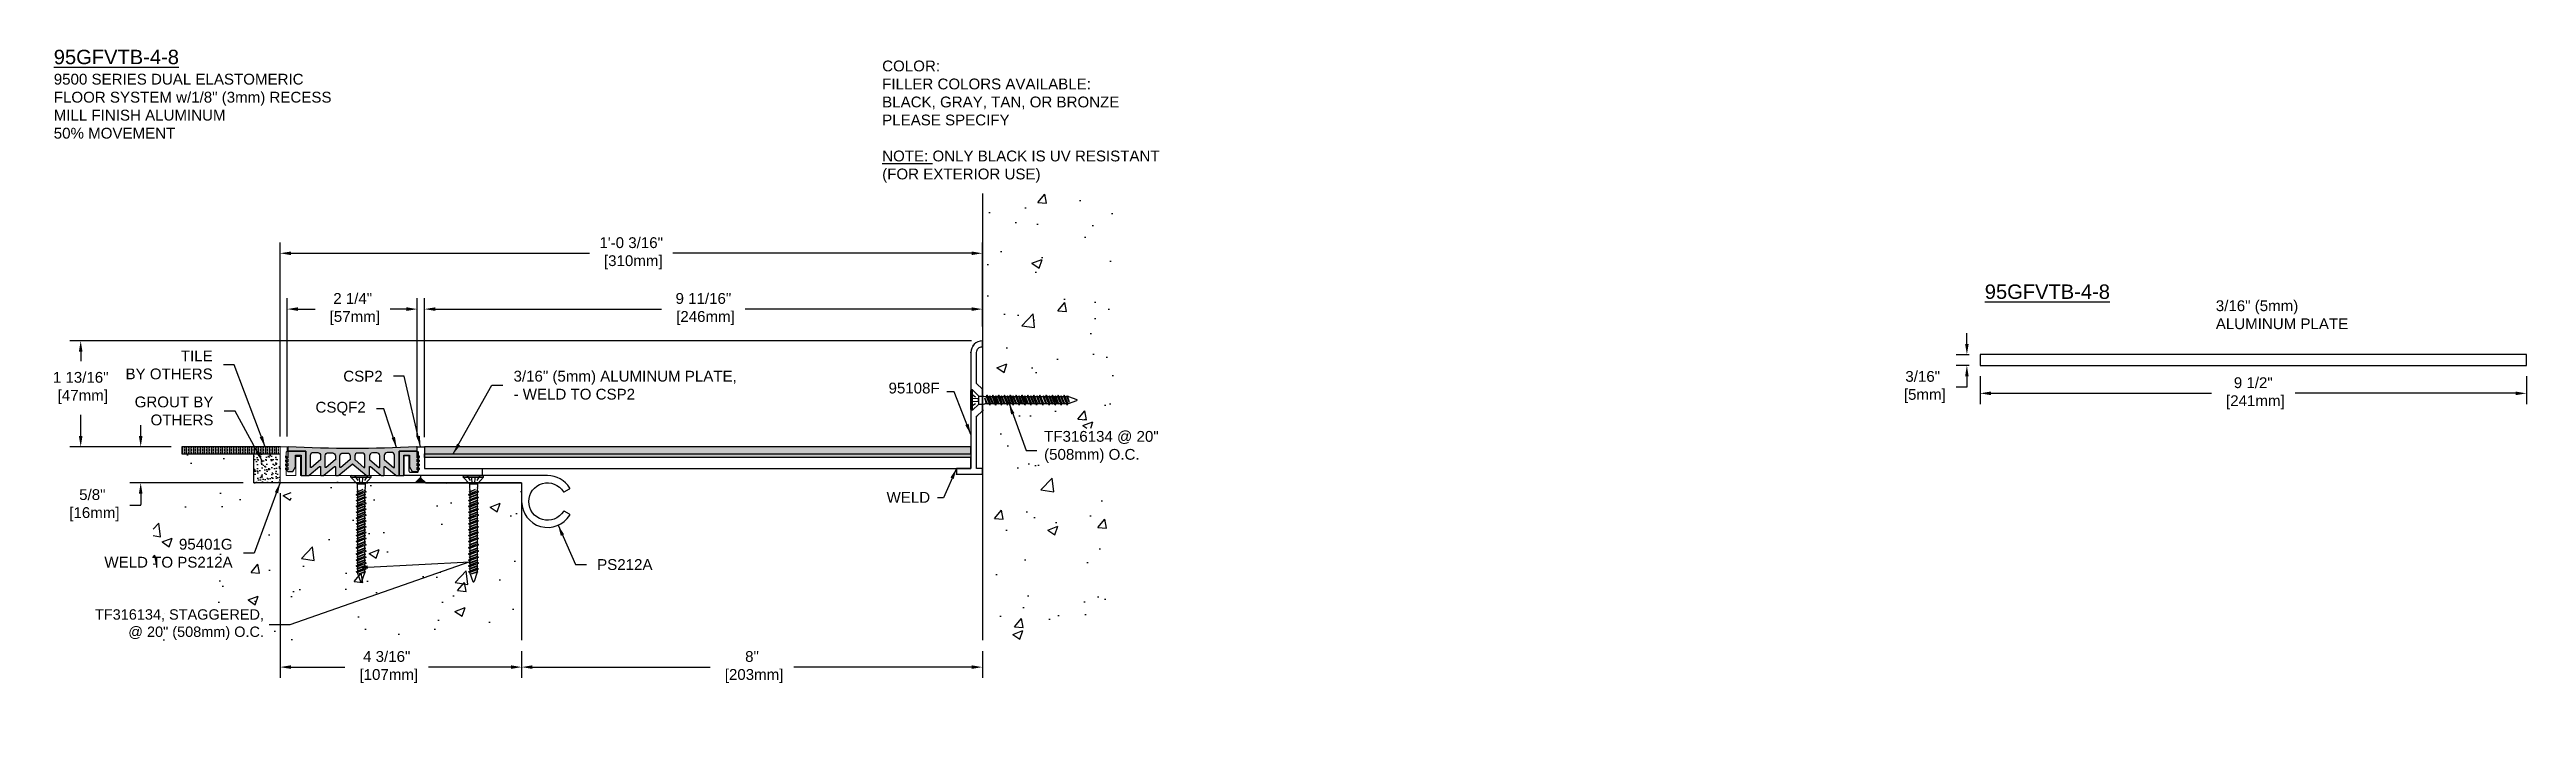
# Model space of a CAD drawing. Header units: inches. Extents: x -3.2 to 39.8, y -2.5 to 8.9.
import ezdxf
from ezdxf import colors
from ezdxf.entities.mleader import LeaderData, LeaderLine
from ezdxf.math import Vec2, Vec3

# ---------------------------------------------------------------- set-up
doc = ezdxf.new("R2010")
doc.units = ezdxf.units.IN
doc.header["$MEASUREMENT"] = 0
doc.linetypes.add('DASHED', pattern=[0.75, 0.5, -0.25])
for name, color, linetype in [('anchors', 4, 'Continuous'), ('conditions', 1, 'Continuous'), ('dimensions', 3, 'Continuous'), ('FILLER', 2, 'Continuous'), ('METALS', 7, 'Continuous'), ('Text', 2, 'Continuous')]:
    doc.layers.add(name, color=color, linetype=linetype)
doc.styles.add('ARIAL', font='arial.ttf')
doc.dimstyles.new('Arial', dxfattribs={"dimtxt": 0.1875, "dimasz": 0.1875, "dimexe": 0.1875, "dimexo": 0.1875, "dimgap": 0.1875, "dimtad": 0, "dimtih": 1, "dimtoh": 1, "dimdec": 4, "dimzin": 0, "dimdsep": 46, "dimlunit": 4, "dimtxsty": 'ARIAL', "dimcen": 0.09, "dimadec": 0, "dimazin": 0, "dimtfac": 1, "dimtdec": 4, "dimtofl": 0, "dimtmove": 0, "dimatfit": 3, "dimfxl": 0, "dimfrac": 2, "dimtolj": 1, "dimtzin": 0, "dimarcsym": 0})

msp = doc.modelspace()

# ---------------------------------------------------------------- texts
at = {"layer": 'Text', "char_height": 0.25, "attachment_point": 1, "style": 'ARIAL'}
for s, insert, width in [('{\\L95GFVTB-4-8\\P\\H0.75x;\\l9500 SERIES DUAL ELASTOMERIC\\PFLOOR SYSTEM w/1/8" (3mm) RECESS\\PMILL FINISH ALUMINUM\\P50% MOVEMENT}', (-3.13064, 8.92033), 7.03125), ('{\\H0.75x;COLOR:\\L                           \\l   \\~\\PFILLER COLORS AVAILABLE:\\PBLACK, GRAY, TAN, OR BRONZE\\PPLEASE SPECIFY\\~\\P\\P\\LNOTE:\\l ONLY BLACK IS UV RESISTANT\\P(FOR EXTERIOR USE) }', (11.25462, 8.73283), 7.03125), ('{\\L95GFVTB-4-8}', (30.40083, 4.84582), 1.875)]:
    msp.add_mtext(s, dxfattribs=dict(at, insert=insert, width=width))
at = {"layer": 'Text', "char_height": 0.1875, "style": 'ARIAL'}
for s, insert, attachment_point in [('3/16" (5mm)\\PALUMINUM PLATE', (34.41253, 4.31879), 4), ('TILE\\PBY OTHERS', (-0.37095, 3.44798), 6), ('CSP2', (2.58087, 3.25255), 6), ('3/16" (5mm) ALUMINUM PLATE,\\P- WELD TO CSP2', (4.85314, 3.09635), 4), ('\\A1;95108F', (12.25312, 3.0459), 6), ('GROUT BY\\POTHERS', (-0.35826, 2.64907), 6), ('CSQF2', (2.2871, 2.68916), 6), ('\\A1;TF316134 @ 20"\\P(508mm) O.C.', (14.06617, 2.02435), 4), ('\\A1;WELD', (12.08729, 1.15048), 6), ('\\A1;95401G\\PWELD TO PS212A', (-0.02498, 0.17893), 6), ('PS212A', (6.30523, -0.01775), 4)]:
    msp.add_mtext(s, dxfattribs=dict(at, insert=insert, attachment_point=attachment_point))

# ---------------------------------------------------------------- blocks, each defined once
blk = doc.blocks.new('*D0')
at = {"layer": 'DEFPOINTS', "color": 0}
for p in [(12.994, 4.418), (12.994, 3.928), (3.306, 2.008)]:
    blk.add_point(p, dxfattribs=at)
at = {"layer": 'dimensions', "color": 0, "lineweight": -2}
for p, q in [((3.306, 2.195), (3.306, 4.606)), ((3.494, 4.418), (7.425, 4.418)), ((12.806, 4.418), (8.875, 4.418)), ((12.994, 4.115), (12.994, 4.606))]:
    blk.add_line(p, q, dxfattribs=at)
at = {"layer": 'dimensions', "color": 0}
for points in [[(3.494, 4.449), (3.494, 4.387), (3.306, 4.418)], [(12.806, 4.449), (12.806, 4.387), (12.994, 4.418)]]:
    blk.add_solid(points, dxfattribs=at)
at = {"layer": 'dimensions', "color": 0, "insert": (8.15, 4.418), "char_height": 0.1875, "attachment_point": 5, "style": 'ARIAL'}
blk.add_mtext('\\A1;9 11/16"\\P [246mm]', dxfattribs=at)
blk = doc.blocks.new('*D1')
at = {"layer": 'DEFPOINTS', "color": 0}
for p in [(12.994, 5.387), (12.994, 3.928), (0.798, 2.018)]:
    blk.add_point(p, dxfattribs=at)
at = {"layer": 'dimensions', "color": 0, "lineweight": -2}
for p, q in [((0.798, 2.205), (0.798, 5.574)), ((0.986, 5.387), (6.171, 5.387)), ((12.806, 5.387), (7.621, 5.387)), ((12.994, 4.115), (12.994, 5.574))]:
    blk.add_line(p, q, dxfattribs=at)
at = {"layer": 'dimensions', "color": 0}
for points in [[(0.986, 5.418), (0.986, 5.356), (0.798, 5.387)], [(12.806, 5.418), (12.806, 5.356), (12.994, 5.387)]]:
    blk.add_solid(points, dxfattribs=at)
at = {"layer": 'dimensions', "color": 0, "insert": (6.896, 5.387), "char_height": 0.1875, "attachment_point": 5, "style": 'ARIAL'}
blk.add_mtext('\\A1;1\'-0 3/16"\\P [310mm]', dxfattribs=at)
blk = doc.blocks.new('*D2')
at = {"layer": 'DEFPOINTS', "color": 0}
for p in [(0.799, 1.413), (4.994, -1.331), (4.994, -1.797)]:
    blk.add_point(p, dxfattribs=at)
at = {"layer": 'dimensions', "color": 0, "lineweight": -2}
for p, q in [((0.799, 1.225), (0.799, -1.985)), ((4.994, -1.518), (4.994, -1.985)), ((0.987, -1.797), (1.926, -1.797)), ((4.807, -1.797), (3.375, -1.797))]:
    blk.add_line(p, q, dxfattribs=at)
at = {"layer": 'dimensions', "color": 0}
for points in [[(0.987, -1.766), (0.987, -1.828), (0.799, -1.797)], [(4.807, -1.766), (4.807, -1.828), (4.994, -1.797)]]:
    blk.add_solid(points, dxfattribs=at)
at = {"layer": 'dimensions', "color": 0, "insert": (2.651, -1.797), "char_height": 0.1875, "attachment_point": 5, "style": 'ARIAL'}
blk.add_mtext('\\A1;4 3/16"\\P [107mm]', dxfattribs=at)
blk = doc.blocks.new('*D3')
at = {"layer": 'DEFPOINTS', "color": 0}
for p in [(4.994, -1.331), (12.994, -1.331), (12.994, -1.797)]:
    blk.add_point(p, dxfattribs=at)
at = {"layer": 'dimensions', "color": 0, "lineweight": -2}
for p, q in [((4.994, -1.518), (4.994, -1.985)), ((12.994, -1.518), (12.994, -1.985)), ((5.181, -1.797), (8.269, -1.797)), ((12.806, -1.797), (9.719, -1.797))]:
    blk.add_line(p, q, dxfattribs=at)
at = {"layer": 'dimensions', "color": 0}
for points in [[(5.181, -1.766), (5.181, -1.828), (4.994, -1.797)], [(12.806, -1.766), (12.806, -1.828), (12.994, -1.797)]]:
    blk.add_solid(points, dxfattribs=at)
at = {"layer": 'dimensions', "color": 0, "insert": (8.994, -1.797), "char_height": 0.1875, "attachment_point": 5, "style": 'ARIAL'}
blk.add_mtext('\\A1;8"\\P [203mm]', dxfattribs=at)
blk = doc.blocks.new('*D4')
at = {"layer": 'DEFPOINTS', "color": 0}
for p in [(3.181, 4.418), (0.923, 2.018), (3.181, 2.018)]:
    blk.add_point(p, dxfattribs=at)
at = {"layer": 'dimensions', "color": 0, "lineweight": -2}
for p, q in [((0.923, 2.205), (0.923, 4.606)), ((1.111, 4.418), (1.408, 4.418)), ((2.994, 4.418), (2.712, 4.418)), ((3.181, 2.205), (3.181, 4.606))]:
    blk.add_line(p, q, dxfattribs=at)
at = {"layer": 'dimensions', "color": 0}
for points in [[(1.111, 4.45), (1.111, 4.387), (0.923, 4.418)], [(2.994, 4.45), (2.994, 4.387), (3.181, 4.418)]]:
    blk.add_solid(points, dxfattribs=at)
at = {"layer": 'dimensions', "color": 0, "insert": (2.06, 4.418), "char_height": 0.1875, "attachment_point": 5, "style": 'ARIAL'}
blk.add_mtext('\\A1;2 1/4"\\P [57mm]', dxfattribs=at)
blk = doc.blocks.new('csp2')
blk.add_lwpolyline([(0, 0.33, -0.414214), (0.02, 0.35), (0.066, 0.35, -0.414214), (0.086, 0.33), (0.086, 0.08, 0.414214), (0.106, 0.06), (0.23, 0.06, 0.414214), (0.25, 0.08), (0.25, 0.405, 0.414214), (0.24, 0.415, -0.414214), (0.23, 0.425), (0.23, 0.49, -0.414214), (0.24, 0.5), (0.335, 0.5, -0.414214), (0.355, 0.48), (0.355, 0.135, 0.414214), (0.365, 0.125), (1.355, 0.125), (1.355, 0), (0.335, 0), (0.02, 0, -0.414214), (0, 0.02)], format="xyb", close=True)
blk = doc.blocks.new('*D8')
at = {"layer": 'DEFPOINTS', "color": 0}
for p in [(30.32, 3.44), (39.807, 3.44), (39.807, 2.956)]:
    blk.add_point(p, dxfattribs=at)
at = {"layer": 'dimensions', "color": 0, "lineweight": -2}
for p, q in [((30.32, 3.252), (30.32, 2.768)), ((39.807, 3.252), (39.807, 2.768)), ((30.507, 2.956), (34.338, 2.956)), ((39.619, 2.956), (35.788, 2.956))]:
    blk.add_line(p, q, dxfattribs=at)
at = {"layer": 'dimensions', "color": 0}
for points in [[(30.507, 2.987), (30.507, 2.924), (30.32, 2.956)], [(39.619, 2.987), (39.619, 2.924), (39.807, 2.956)]]:
    blk.add_solid(points, dxfattribs=at)
at = {"layer": 'dimensions', "color": 0, "insert": (35.063, 2.956), "char_height": 0.1875, "attachment_point": 5, "style": 'ARIAL'}
blk.add_mtext('\\A1;9 1/2"\\P [241mm]', dxfattribs=at)
blk = doc.blocks.new('*D9')
at = {"layer": 'DEFPOINTS', "color": 0}
for p in [(30.32, 3.627), (30.09, 3.44), (30.32, 3.44)]:
    blk.add_point(p, dxfattribs=at)
at = {"layer": 'dimensions', "color": 0, "lineweight": -2}
for p, q in [((30.09, 3.815), (30.09, 4.002)), ((30.132, 3.627), (29.902, 3.627)), ((30.132, 3.44), (29.902, 3.44)), ((30.09, 3.065), (29.902, 3.065)), ((30.09, 3.252), (30.09, 3.065))]:
    blk.add_line(p, q, dxfattribs=at)
at = {"layer": 'dimensions', "color": 0}
for points in [[(30.059, 3.815), (30.121, 3.815), (30.09, 3.627)], [(30.059, 3.252), (30.121, 3.252), (30.09, 3.44)]]:
    blk.add_solid(points, dxfattribs=at)
at = {"layer": 'dimensions', "color": 0, "insert": (29.323, 3.065), "char_height": 0.1875, "attachment_point": 5, "style": 'ARIAL'}
blk.add_mtext('\\A1;3/16"\\P [5mm]', dxfattribs=at)
blk = doc.blocks.new('*D10')
at = {"layer": 'DEFPOINTS', "color": 0}
for p in [(-1.621, 2.028), (-0.905, 2.028), (0.347, 1.403)]:
    blk.add_point(p, dxfattribs=at)
at = {"layer": 'dimensions', "color": 0, "lineweight": -2}
for p, q in [((-1.621, 2.215), (-1.621, 2.403)), ((-1.093, 2.028), (-1.809, 2.028)), ((0.159, 1.403), (-1.809, 1.403)), ((-1.809, 1.013), (-1.621, 1.013)), ((-1.621, 1.215), (-1.621, 1.028)), ((-1.621, 1.013), (-1.621, 1.028))]:
    blk.add_line(p, q, dxfattribs=at)
at = {"layer": 'dimensions', "color": 0}
for points in [[(-1.652, 2.215), (-1.59, 2.215), (-1.621, 2.028)], [(-1.652, 1.215), (-1.59, 1.215), (-1.621, 1.403)]]:
    blk.add_solid(points, dxfattribs=at)
at = {"layer": 'dimensions', "color": 0, "insert": (-2.461, 1.013), "char_height": 0.1875, "attachment_point": 5, "style": 'ARIAL'}
blk.add_mtext('\\A1;5/8"\\P [16mm]', dxfattribs=at)
blk = doc.blocks.new('PS212A')
at = {"linetype": 'Continuous', "flags": 128}
blk.add_lwpolyline([(0.451, 0.125), (-1.747, 0.125, 0.414214), (-1.757, 0.115), (-1.757, 0.095, 0.198912), (-1.754, 0.087), (-1.67, 0.003, 0.198912), (-1.663, 0), (-0.009, 0, -0.414214), (0.001, -0.01), (0.001, -0.325, 0.758338), (0.836, -0.559, 0.420887), (0.832, -0.545), (0.741, -0.492, 0.405496), (0.727, -0.496, -3.520953), (0.727, -0.154, 0.405496), (0.741, -0.157), (0.832, -0.105, 0.420887), (0.836, -0.091, 0.261868)], format="xyb", close=True, dxfattribs=at)
blk = doc.blocks.new('95401G')
at = {"color": 7, "linetype": 'Continuous', "lineweight": 15}
blk.add_lwpolyline([(2.438, 0.115, 0.414214), (2.428, 0.125), (0.365, 0.125, -0.414214), (0.355, 0.135), (0.355, 0.445, 0.414214), (0.345, 0.455), (0.285, 0.455, 0.414214), (0.275, 0.445), (0.275, 0.135, -0.414214), (0.265, 0.125), (0.115, 0.125, -0.414214), (0.105, 0.135), (0.105, 0.53, -0.414214), (0.115, 0.54, 0.414214), (0.125, 0.55), (0.125, 0.615, 0.414214), (0.115, 0.625), (0.01, 0.625, 0.414214), (0, 0.615), (0, 0.01, 0.414214), (0.01, 0), (0.981, 0, 0.198912), (0.988, 0.003), (0.993, 0.008, -0.414214), (1.007, 0.008), (1.012, 0.003, 0.198912), (1.019, 0), (2.344, 0, 0.198912), (2.351, 0.003), (2.435, 0.087, 0.198912), (2.438, 0.094)], format="xyb", close=True, dxfattribs=at)
blk = doc.blocks.new('A$C63CB1885')
for p, q in [((-0.176, 0), (-0.175, 0.018)), ((-0.176, 0), (0.176, 0)), ((-0.176, 0), (-0.07, -0.113)), ((-0.163, 0.029), (0.163, 0.029)), ((0.07, -0.113), (0.176, 0)), ((0.176, 0), (0.175, 0.018)), ((-0.086, -0.302), (0.086, -0.251)), ((-0.086, -0.302), (-0.062, -0.289)), ((-0.086, -0.302), (-0.062, -0.315)), ((-0.086, -0.403), (0.086, -0.353)), ((-0.086, -0.403), (-0.062, -0.391)), ((-0.086, -0.403), (-0.062, -0.416)), ((-0.074, -0.251), (0.032, -0.215)), ((-0.074, -0.251), (-0.062, -0.245)), ((-0.074, -0.251), (-0.062, -0.257)), ((-0.074, -0.353), (0.074, -0.302)), ((-0.074, -0.353), (-0.062, -0.346)), ((-0.074, -0.353), (-0.062, -0.359)), ((-0.074, -0.454), (0.074, -0.403)), ((-0.07, -0.113), (0.07, -0.113)), ((-0.07, -0.113), (-0.07, -0.18)), ((-0.069, -0.189), (-0.063, -0.215)), ((-0.062, -0.245), (0.032, -0.215)), ((0.032, -0.215), (-0.062, -0.257)), ((-0.062, -0.225), (-0.062, -0.245)), ((0.062, -0.238), (-0.062, -0.289)), ((-0.062, -0.257), (-0.062, -0.289)), ((0.062, -0.264), (-0.062, -0.315)), ((-0.062, -0.346), (0.062, -0.296)), ((0.062, -0.308), (-0.062, -0.359)), ((-0.062, -0.315), (-0.062, -0.346)), ((0.062, -0.34), (-0.062, -0.391)), ((-0.062, -0.359), (-0.062, -0.391)), ((0.062, -0.366), (-0.062, -0.416)), ((-0.062, -0.448), (0.062, -0.397)), ((0.062, -0.41), (-0.062, -0.46)), ((-0.062, -0.416), (-0.062, -0.448)), ((0.062, -0.225), (0.062, -0.238)), ((0.086, -0.251), (0.062, -0.238)), ((0.086, -0.251), (0.062, -0.264)), ((0.062, -0.264), (0.062, -0.296)), ((0.074, -0.302), (0.062, -0.296)), ((0.074, -0.302), (0.062, -0.308)), ((0.062, -0.308), (0.062, -0.34)), ((0.086, -0.353), (0.062, -0.34)), ((0.086, -0.353), (0.062, -0.366)), ((0.062, -0.366), (0.062, -0.397)), ((0.074, -0.403), (0.062, -0.397)), ((0.074, -0.403), (0.062, -0.41)), ((0.062, -0.41), (0.062, -0.441)), ((0.069, -0.189), (0.063, -0.215)), ((0.07, -0.113), (0.07, -0.18)), ((-0.086, -0.505), (0.086, -0.454)), ((-0.086, -0.505), (-0.062, -0.492)), ((-0.086, -0.505), (-0.062, -0.518)), ((-0.086, -0.607), (0.086, -0.556)), ((-0.086, -0.607), (-0.062, -0.594)), ((-0.086, -0.607), (-0.062, -0.619)), ((-0.086, -0.708), (0.086, -0.657)), ((-0.086, -0.708), (-0.062, -0.695)), ((-0.086, -0.708), (-0.062, -0.721)), ((-0.086, -0.81), (0.086, -0.759)), ((-0.086, -0.81), (-0.062, -0.797)), ((-0.086, -0.81), (-0.062, -0.823)), ((-0.074, -0.454), (-0.062, -0.448)), ((-0.074, -0.454), (-0.062, -0.46)), ((-0.074, -0.556), (0.074, -0.505)), ((-0.074, -0.556), (-0.062, -0.55)), ((-0.074, -0.556), (-0.062, -0.562)), ((-0.074, -0.657), (0.074, -0.607)), ((-0.074, -0.657), (-0.062, -0.651)), ((-0.074, -0.657), (-0.062, -0.664)), ((-0.074, -0.759), (0.074, -0.708)), ((-0.074, -0.759), (-0.062, -0.753)), ((-0.074, -0.759), (-0.062, -0.765)), ((-0.074, -0.86), (0.074, -0.81)), ((-0.074, -0.86), (-0.062, -0.854)), ((0.062, -0.441), (-0.062, -0.492)), ((-0.062, -0.46), (-0.062, -0.492)), ((0.062, -0.467), (-0.062, -0.518)), ((-0.062, -0.55), (0.062, -0.499)), ((0.062, -0.511), (-0.062, -0.562)), ((-0.062, -0.518), (-0.062, -0.55)), ((0.062, -0.543), (-0.062, -0.594)), ((-0.062, -0.562), (-0.062, -0.594)), ((0.062, -0.569), (-0.062, -0.619)), ((-0.062, -0.651), (0.062, -0.6)), ((0.062, -0.613), (-0.062, -0.664)), ((-0.062, -0.619), (-0.062, -0.651)), ((0.062, -0.644), (-0.062, -0.695)), ((-0.062, -0.664), (-0.062, -0.695)), ((0.062, -0.67), (-0.062, -0.721)), ((-0.062, -0.753), (0.062, -0.702)), ((0.062, -0.714), (-0.062, -0.765)), ((-0.062, -0.721), (-0.062, -0.753)), ((0.062, -0.746), (-0.062, -0.797)), ((-0.062, -0.765), (-0.062, -0.797)), ((0.062, -0.772), (-0.062, -0.823)), ((-0.062, -0.854), (0.062, -0.804)), ((0.062, -0.816), (-0.062, -0.867)), ((-0.062, -0.823), (-0.062, -0.854)), ((0.062, -0.848), (-0.062, -0.898)), ((0.086, -0.454), (0.062, -0.441)), ((0.086, -0.454), (0.062, -0.467)), ((0.062, -0.467), (0.062, -0.499)), ((0.074, -0.505), (0.062, -0.499)), ((0.074, -0.505), (0.062, -0.511)), ((0.062, -0.511), (0.062, -0.543)), ((0.086, -0.556), (0.062, -0.543)), ((0.086, -0.556), (0.062, -0.569)), ((0.062, -0.569), (0.062, -0.6)), ((0.074, -0.607), (0.062, -0.6)), ((0.074, -0.607), (0.062, -0.613)), ((0.062, -0.613), (0.062, -0.644)), ((0.086, -0.657), (0.062, -0.644)), ((0.086, -0.657), (0.062, -0.67)), ((0.062, -0.67), (0.062, -0.702)), ((0.074, -0.708), (0.062, -0.702)), ((0.074, -0.708), (0.062, -0.714)), ((0.062, -0.714), (0.062, -0.746)), ((0.086, -0.759), (0.062, -0.746)), ((0.086, -0.759), (0.062, -0.772)), ((0.062, -0.772), (0.062, -0.804)), ((0.074, -0.81), (0.062, -0.804)), ((0.074, -0.81), (0.062, -0.816)), ((0.062, -0.816), (0.062, -0.848)), ((0.086, -0.86), (0.062, -0.848)), ((-0.086, -0.911), (0.086, -0.86)), ((-0.086, -0.911), (-0.062, -0.898)), ((-0.086, -0.911), (-0.062, -0.924)), ((-0.086, -1.013), (0.086, -0.962)), ((-0.086, -1.013), (-0.062, -1)), ((-0.086, -1.013), (-0.062, -1.026)), ((-0.086, -1.114), (0.086, -1.064)), ((-0.086, -1.114), (-0.062, -1.101)), ((-0.086, -1.114), (-0.062, -1.127)), ((-0.086, -1.222), (0.086, -1.171)), ((-0.086, -1.222), (-0.062, -1.209)), ((-0.086, -1.222), (-0.062, -1.235)), ((-0.086, -1.332), (0.086, -1.282)), ((-0.074, -0.86), (-0.062, -0.867)), ((-0.074, -0.962), (0.074, -0.911)), ((-0.074, -0.962), (-0.062, -0.956)), ((-0.074, -0.962), (-0.062, -0.968)), ((-0.074, -1.064), (0.074, -1.013)), ((-0.074, -1.064), (-0.062, -1.057)), ((-0.074, -1.064), (-0.062, -1.07)), ((-0.074, -1.171), (0.074, -1.121)), ((-0.074, -1.171), (-0.062, -1.165)), ((-0.074, -1.171), (-0.062, -1.178)), ((-0.074, -1.282), (0.074, -1.231)), ((-0.074, -1.282), (-0.062, -1.275)), ((-0.074, -1.282), (-0.062, -1.288)), ((-0.062, -0.867), (-0.062, -0.898)), ((0.062, -0.873), (-0.062, -0.924)), ((-0.062, -0.956), (0.062, -0.905)), ((0.062, -0.917), (-0.062, -0.968)), ((-0.062, -0.924), (-0.062, -0.956)), ((0.062, -0.949), (-0.062, -1)), ((-0.062, -0.968), (-0.062, -1)), ((0.062, -0.975), (-0.062, -1.026)), ((-0.062, -1.057), (0.062, -1.007)), ((0.062, -1.019), (-0.062, -1.07)), ((-0.062, -1.026), (-0.062, -1.057)), ((0.062, -1.051), (-0.062, -1.101)), ((-0.062, -1.07), (-0.062, -1.101)), ((0.062, -1.077), (-0.062, -1.127)), ((-0.062, -1.165), (0.062, -1.115)), ((0.062, -1.127), (-0.062, -1.178)), ((-0.062, -1.127), (-0.062, -1.165)), ((0.062, -1.159), (-0.062, -1.209)), ((-0.062, -1.178), (-0.062, -1.209)), ((0.062, -1.184), (-0.062, -1.235)), ((-0.062, -1.275), (0.062, -1.225)), ((-0.062, -1.235), (-0.062, -1.275)), ((0.062, -1.237), (-0.062, -1.288)), ((0.062, -1.269), (-0.062, -1.319)), ((-0.062, -1.288), (-0.062, -1.319)), ((0.086, -0.86), (0.062, -0.873)), ((0.062, -0.873), (0.062, -0.905)), ((0.074, -0.911), (0.062, -0.905)), ((0.074, -0.911), (0.062, -0.917)), ((0.062, -0.917), (0.062, -0.949)), ((0.086, -0.962), (0.062, -0.949)), ((0.086, -0.962), (0.062, -0.975)), ((0.062, -0.975), (0.062, -1.007)), ((0.074, -1.013), (0.062, -1.007)), ((0.074, -1.013), (0.062, -1.019)), ((0.062, -1.019), (0.062, -1.051)), ((0.086, -1.064), (0.062, -1.051)), ((0.086, -1.064), (0.062, -1.077)), ((0.062, -1.077), (0.062, -1.115)), ((0.074, -1.121), (0.062, -1.115)), ((0.074, -1.121), (0.062, -1.127)), ((0.062, -1.127), (0.062, -1.159)), ((0.086, -1.171), (0.062, -1.159)), ((0.086, -1.171), (0.062, -1.184)), ((0.062, -1.184), (0.062, -1.225)), ((0.074, -1.231), (0.062, -1.225)), ((0.074, -1.231), (0.062, -1.237)), ((0.062, -1.237), (0.062, -1.269)), ((0.086, -1.282), (0.062, -1.269)), ((0.086, -1.282), (0.062, -1.295)), ((-0.086, -1.332), (-0.062, -1.319)), ((-0.086, -1.332), (-0.062, -1.345)), ((-0.086, -1.438), (0.086, -1.387)), ((-0.086, -1.438), (-0.062, -1.425)), ((-0.086, -1.438), (-0.062, -1.451)), ((-0.086, -1.54), (0.086, -1.489)), ((-0.086, -1.54), (-0.062, -1.527)), ((-0.086, -1.54), (-0.062, -1.553)), ((-0.086, -1.643), (0.086, -1.592)), ((-0.086, -1.643), (-0.062, -1.63)), ((-0.086, -1.643), (-0.062, -1.655)), ((-0.074, -1.387), (0.074, -1.336)), ((-0.074, -1.387), (-0.062, -1.381)), ((-0.074, -1.387), (-0.062, -1.393)), ((-0.074, -1.489), (0.074, -1.439)), ((-0.074, -1.489), (-0.062, -1.483)), ((-0.074, -1.489), (-0.062, -1.496)), ((-0.074, -1.592), (0.074, -1.541)), ((-0.074, -1.592), (-0.062, -1.586)), ((-0.074, -1.592), (-0.062, -1.598)), ((0.062, -1.295), (-0.062, -1.345)), ((-0.062, -1.381), (0.062, -1.33)), ((0.062, -1.343), (-0.062, -1.393)), ((-0.062, -1.345), (-0.062, -1.381)), ((0.062, -1.374), (-0.062, -1.425)), ((-0.062, -1.393), (-0.062, -1.425)), ((0.062, -1.4), (-0.062, -1.451)), ((-0.062, -1.483), (0.062, -1.433)), ((0.062, -1.445), (-0.062, -1.496)), ((-0.062, -1.451), (-0.062, -1.483)), ((0.062, -1.477), (-0.062, -1.527)), ((-0.062, -1.496), (-0.062, -1.527)), ((0.062, -1.502), (-0.062, -1.553)), ((-0.062, -1.586), (0.062, -1.535)), ((0.062, -1.547), (-0.062, -1.598)), ((-0.062, -1.553), (-0.062, -1.586)), ((0.062, -1.579), (-0.062, -1.63)), ((-0.062, -1.598), (-0.062, -1.63)), ((0.062, -1.605), (-0.062, -1.655)), ((-0.06, -1.668), (-0.01, -1.81)), ((-0.034, -1.679), (0.062, -1.636)), ((-0.034, -1.679), (0.074, -1.643)), ((0.062, -1.649), (-0.034, -1.679)), ((0.06, -1.668), (0.01, -1.81)), ((0.062, -1.295), (0.062, -1.33)), ((0.074, -1.336), (0.062, -1.33)), ((0.074, -1.336), (0.062, -1.343)), ((0.062, -1.343), (0.062, -1.374)), ((0.086, -1.387), (0.062, -1.374)), ((0.086, -1.387), (0.062, -1.4)), ((0.062, -1.4), (0.062, -1.433)), ((0.074, -1.439), (0.062, -1.433)), ((0.074, -1.439), (0.062, -1.445)), ((0.062, -1.445), (0.062, -1.477)), ((0.086, -1.489), (0.062, -1.477)), ((0.086, -1.489), (0.062, -1.502)), ((0.062, -1.502), (0.062, -1.535)), ((0.074, -1.541), (0.062, -1.535)), ((0.074, -1.541), (0.062, -1.547)), ((0.062, -1.547), (0.062, -1.579)), ((0.086, -1.592), (0.062, -1.579)), ((0.086, -1.592), (0.062, -1.605)), ((0.062, -1.605), (0.062, -1.652)), ((0.074, -1.643), (0.062, -1.636)), ((0.074, -1.643), (0.062, -1.649))]:
    blk.add_line(p, q)
at = {"linetype": 'DASHED', "ltscale": 0.025}
for p, q in [((-0.113, 0.029), (-0.024, -0.106)), ((-0.024, -0.106), (-0.031, 0.028)), ((0.024, -0.106), (0.031, 0.029)), ((0.112, 0.029), (0.024, -0.106)), ((-0.024, -0.106), (0.024, -0.106))]:
    blk.add_line(p, q, dxfattribs=at)
for centre, radius, start, end in [((-0.163, 0.017), 0.0112, 90, 175), ((0.163, 0.017), 0.0112, 5, 90), ((-0.023, -0.18), 0.0465, 180, 191.9357), ((-0.109, -0.225), 0.0465, 0, 11.9357), ((0.109, -0.225), 0.0465, 168.0643, 180), ((0.023, -0.18), 0.0465, 348.0643, 0), ((-0.016, -1.652), 0.0465, 183.9476, 199.3058), ((0.016, -1.652), 0.0465, 340.6942, 0), ((0, -1.806), 0.0106, 204.1001, 335.8999)]:
    blk.add_arc(centre, radius, start, end)
blk = doc.blocks.new('TF316134')
blk.add_blockref('A$C63CB1885', (0, -0.0285))
blk = doc.blocks.new('95108F')
blk.add_lwpolyline([(0.063, 0.063), (0.963, 0.063), (1.063, -0.037), (1.438, -0.037), (1.538, 0.063), (2.077, 0.063, -0.414214), (2.176, -0.036), (2.176, -0.037), (2.276, -0.037), (2.276, -0.036, 0.414214), (2.077, 0.163), (1.261, 0.163), (1.251, 0.153), (1.241, 0.163), (0.063, 0.163), (0.063, 0.413), (-0.037, 0.413), (-0.037, -0.037), (0.063, -0.037)], format="xyb", close=True)
for p in [(-0.037, 0.413), (0.963, 0.063), (2.077, 0.163), (2.199, 0.122), (0.063, -0.037), (1.438, -0.037), (2.276, -0.037)]:
    blk.add_point(p)
blk = doc.blocks.new('*D19')
at = {"layer": 'DEFPOINTS', "color": 0}
for p in [(12.994, 3.869), (-2.663, 2.028), (-0.905, 2.028)]:
    blk.add_point(p, dxfattribs=at)
at = {"layer": 'dimensions', "color": 0, "lineweight": -2}
for p, q in [((12.806, 3.869), (-2.851, 3.869)), ((-2.663, 3.681), (-2.663, 3.514)), ((-2.663, 2.215), (-2.663, 2.584)), ((-1.093, 2.028), (-2.851, 2.028))]:
    blk.add_line(p, q, dxfattribs=at)
at = {"layer": 'dimensions', "color": 0}
for points in [[(-2.694, 3.681), (-2.632, 3.681), (-2.663, 3.869)], [(-2.694, 2.215), (-2.632, 2.215), (-2.663, 2.028)]]:
    blk.add_solid(points, dxfattribs=at)
at = {"layer": 'dimensions', "color": 0, "insert": (-2.663, 3.049), "char_height": 0.1875, "attachment_point": 5, "style": 'ARIAL'}
blk.add_mtext('\\A1;1 13/16"\\P [47mm]', dxfattribs=at)
blk = doc.blocks.new('CSQF2')
h = blk.add_hatch(color=256)
h.paths.add_polyline_path([(4.559, 1.888, 0.430422), (4.548, 1.898, -0.027516), (2.319, 1.898, 0.430422), (2.309, 1.888), (2.309, 1.819), (2.624, 1.819), (2.624, 1.399), (2.676, 1.399, 0.176327), (2.682, 1.401), (2.864, 1.554, -0.63707), (2.88, 1.546), (2.88, 1.409, 0.414214), (2.89, 1.399), (2.932, 1.399, 0.176327), (2.939, 1.401), (3.121, 1.554, -0.63707), (3.137, 1.546), (3.137, 1.409, 0.414214), (3.147, 1.399), (3.189, 1.399, 0.176327), (3.195, 1.401), (3.427, 1.596, -0.36397), (3.44, 1.596), (3.672, 1.401, 0.176327), (3.679, 1.399), (3.721, 1.399, 0.414214), (3.731, 1.409), (3.731, 1.546, -0.63707), (3.747, 1.554), (3.929, 1.401, 0.176327), (3.935, 1.399), (3.977, 1.399, 0.414214), (3.987, 1.409), (3.987, 1.546, -0.63707), (4.004, 1.554), (4.186, 1.401, 0.176327), (4.192, 1.399), (4.244, 1.399), (4.244, 1.819), (4.559, 1.819)])
h.paths.add_polyline_path([(3.267, 1.788, 0.000939), (3.344, 1.788, -0.412919), (3.394, 1.738), (3.394, 1.676, -0.221695), (3.39, 1.669), (3.234, 1.537, -0.63707), (3.217, 1.545), (3.217, 1.738, -0.416611)], flags=16)
h.paths.add_polyline_path([(3.137, 1.74), (3.137, 1.676, -0.221695), (3.134, 1.669), (2.977, 1.537, -0.63707), (2.96, 1.545), (2.96, 1.742, -0.420307), (3.012, 1.792, 0.000939), (3.088, 1.79, -0.409242)], flags=16)
h.paths.add_polyline_path([(3.524, 1.788, 0.000939), (3.6, 1.788, -0.416611), (3.651, 1.738), (3.651, 1.545, -0.63707), (3.634, 1.537), (3.478, 1.669, -0.221695), (3.474, 1.676), (3.474, 1.738, -0.412919)], flags=16)
h.paths.add_polyline_path([(2.88, 1.746), (2.88, 1.676, -0.221695), (2.877, 1.669), (2.72, 1.537, -0.63707), (2.704, 1.545), (2.704, 1.749, -0.424014), (2.756, 1.799, 0.000939), (2.832, 1.796, -0.405574)], flags=16)
h.paths.add_polyline_path([(3.78, 1.79, 0.000939), (3.856, 1.792, -0.420307), (3.907, 1.742), (3.907, 1.545, -0.63707), (3.891, 1.537), (3.734, 1.669, -0.221695), (3.731, 1.676), (3.731, 1.74, -0.409242)], flags=16)
h.paths.add_polyline_path([(4.036, 1.796, 0.000939), (4.112, 1.799, -0.424014), (4.164, 1.749), (4.164, 1.545, -0.63707), (4.147, 1.537), (3.991, 1.669, -0.221695), (3.987, 1.676), (3.987, 1.746, -0.405574)], flags=16)
h.paths.add_polyline_path([(2.624, 1.819), (2.309, 1.819), (2.309, 1.707), (2.285, 1.731, 0.414214), (2.271, 1.731, 0.414214), (2.271, 1.717), (2.309, 1.679), (2.309, 1.637), (2.285, 1.661, 0.414214), (2.271, 1.661, 0.414214), (2.271, 1.647), (2.309, 1.609), (2.309, 1.567), (2.285, 1.591, 0.414214), (2.271, 1.591, 0.414214), (2.271, 1.577), (2.309, 1.539), (2.309, 1.497), (2.285, 1.521, 0.414214), (2.271, 1.521, 0.414214), (2.271, 1.507), (2.306, 1.472, 0.198912), (2.313, 1.469), (2.399, 1.469), (2.444, 1.547), (2.444, 1.749), (2.544, 1.749), (2.544, 1.399), (2.624, 1.399)])
h.paths.add_polyline_path([(4.324, 1.749), (4.424, 1.749), (4.424, 1.547), (4.469, 1.469), (4.555, 1.469, 0.198912), (4.562, 1.472), (4.597, 1.507, 0.414214), (4.597, 1.521, 0.414214), (4.583, 1.521), (4.559, 1.497), (4.559, 1.539), (4.597, 1.577, 0.414214), (4.597, 1.591, 0.414214), (4.583, 1.591), (4.559, 1.567), (4.559, 1.609), (4.597, 1.647, 0.414214), (4.597, 1.661, 0.414214), (4.583, 1.661), (4.559, 1.637), (4.559, 1.679), (4.597, 1.717, 0.414214), (4.597, 1.731, 0.414214), (4.583, 1.731), (4.559, 1.707), (4.559, 1.819), (4.244, 1.819), (4.244, 1.399), (4.324, 1.399)])
for p, q in [((2.309, 1.819), (2.624, 1.819)), ((2.624, 1.819), (2.309, 1.819)), ((2.624, 1.819), (2.624, 1.399)), ((2.624, 1.399), (2.624, 1.819)), ((4.244, 1.819), (4.244, 1.399)), ((4.559, 1.819), (4.244, 1.819)), ((4.244, 1.819), (4.559, 1.819)), ((4.244, 1.399), (4.244, 1.819))]:
    blk.add_line(p, q)
for points in [[(2.89, 1.399), (2.932, 1.399, 0.176327), (2.939, 1.401), (3.121, 1.554, -0.63707), (3.137, 1.546), (3.137, 1.409, 0.414214), (3.147, 1.399), (3.189, 1.399, 0.176327), (3.195, 1.401), (3.427, 1.596, -0.36397), (3.44, 1.596), (3.672, 1.401, 0.176327), (3.679, 1.399), (3.721, 1.399, 0.414214), (3.731, 1.409), (3.731, 1.546, -0.63707), (3.747, 1.554), (3.929, 1.401, 0.176327), (3.935, 1.399), (3.977, 1.399, 0.414214), (3.987, 1.409), (3.987, 1.546, -0.63707), (4.004, 1.554), (4.186, 1.401, 0.176327), (4.192, 1.399), (4.244, 1.399), (4.324, 1.399), (4.324, 1.749), (4.424, 1.749), (4.424, 1.547), (4.469, 1.469), (4.555, 1.469, 0.198912), (4.562, 1.472), (4.597, 1.507, 0.414214), (4.597, 1.521, 0.414214), (4.583, 1.521), (4.559, 1.497), (4.559, 1.539), (4.597, 1.577, 0.414214), (4.597, 1.591, 0.414214), (4.583, 1.591), (4.559, 1.567), (4.559, 1.609), (4.597, 1.647, 0.414214), (4.597, 1.661, 0.414214), (4.583, 1.661), (4.559, 1.637), (4.559, 1.679), (4.597, 1.717, 0.414214), (4.597, 1.731, 0.414214), (4.583, 1.731), (4.559, 1.707), (4.559, 1.819), (4.559, 1.888, 0.430422), (4.548, 1.898, -0.027516), (2.319, 1.898, 0.430422), (2.309, 1.888), (2.309, 1.819), (2.309, 1.707), (2.285, 1.731, 0.414214), (2.271, 1.731, 0.414214), (2.271, 1.717), (2.309, 1.679), (2.309, 1.637), (2.285, 1.661, 0.414214), (2.271, 1.661, 0.414214), (2.271, 1.647), (2.309, 1.609), (2.309, 1.567), (2.285, 1.591, 0.414214), (2.271, 1.591, 0.414214), (2.271, 1.577), (2.309, 1.539), (2.309, 1.497), (2.285, 1.521, 0.414214), (2.271, 1.521, 0.414214), (2.271, 1.507), (2.306, 1.472, 0.198912), (2.313, 1.469), (2.399, 1.469), (2.444, 1.547), (2.444, 1.749), (2.544, 1.749), (2.544, 1.399), (2.624, 1.399), (2.676, 1.399, 0.176327), (2.682, 1.401), (2.864, 1.554, -0.63707), (2.88, 1.546), (2.88, 1.409, 0.414214)], [(2.88, 1.676, -0.221695), (2.877, 1.669), (2.72, 1.537, -0.63707), (2.704, 1.545), (2.704, 1.749, -0.424014), (2.756, 1.799, 0.000939), (2.832, 1.796, -0.405574), (2.88, 1.746)], [(3.137, 1.74), (3.137, 1.676, -0.221695), (3.134, 1.669), (2.977, 1.537, -0.63707), (2.96, 1.545), (2.96, 1.742, -0.420307), (3.012, 1.792, 0.000939), (3.088, 1.79, -0.409242)], [(3.394, 1.738), (3.394, 1.676, -0.221695), (3.39, 1.669), (3.234, 1.537, -0.63707), (3.217, 1.545), (3.217, 1.738, -0.416611), (3.267, 1.788, 0.000939), (3.344, 1.788, -0.412919)], [(3.474, 1.738), (3.474, 1.676, 0.221695), (3.478, 1.669), (3.634, 1.537, 0.63707), (3.651, 1.545), (3.651, 1.738, 0.416611), (3.6, 1.788, -0.000939), (3.524, 1.788, 0.412919)], [(3.78, 1.79, 0.409242), (3.731, 1.74), (3.731, 1.676, 0.221695), (3.734, 1.669), (3.891, 1.537, 0.63707), (3.907, 1.545), (3.907, 1.742, 0.420307), (3.856, 1.792, -0.000939)], [(3.987, 1.746), (3.987, 1.676, 0.221695), (3.991, 1.669), (4.147, 1.537, 0.63707), (4.164, 1.545), (4.164, 1.749, 0.424014), (4.112, 1.799, -0.000939), (4.036, 1.796, 0.405574)]]:
    blk.add_lwpolyline(points, format="xyb", close=True)

# ---------------------------------------------------------------- dimensions: what is measured, and where the dimension line sits
at = {"layer": 'dimensions'}
for base, p1, p2, picture, middle in [((12.99381, 5.38676), (0.79831, 2.01785), (12.99381, 3.92787), '*D1', (6.89606, 5.38676)), ((3.18131, 4.41833), (0.92331, 2.01785), (3.18131, 2.01785), '*D4', (2.05981, 4.41833)), ((12.99381, 4.41802), (3.30631, 2.00785), (12.99381, 3.92787), '*D0', (8.15006, 4.41802)), ((39.80688, 2.95551), (30.31962, 3.43976), (39.80688, 3.43976), '*D8', (35.06325, 2.95551)), ((12.99381, -1.79706), (4.99381, -1.33077), (12.99381, -1.33077), '*D3', (8.99381, -1.79706))]:
    dim = msp.add_linear_dim(base=base, p1=p1, p2=p2, dimstyle='Arial', override={"dimpost": '\\X'}, dxfattribs=at)
    dim.commit()
    dim.dimension.update_dxf_attribs({"geometry": picture, "text_midpoint": middle, "dimtype": 160})
for base, p1, p2, angle, override, picture, middle in [((30.08996, 3.43976), (30.31962, 3.62726), (30.31962, 3.43976), 90, {"dimpost": '\\X'}, '*D9', (29.32327, 3.06476)), ((-2.66312, 2.02785), (12.99381, 3.86882), (-0.90533, 2.02785), 90, {"dimpost": '\\X'}, '*D19', (-2.66312, 3.04882)), ((-1.62102, 2.02785), (0.34669, 1.40285), (-0.90533, 2.02785), 90, {"dimpost": '\\X', "dimtmove": 1}, '*D10', (-1.902, 1.01343)), ((4.9943, -1.79706), (0.79911, 1.41282), (4.9943, -1.33077), 180, {"dimpost": '\\X'}, '*D2', (2.65055, -1.79706))]:
    dim = msp.add_linear_dim(base=base, p1=p1, p2=p2, angle=angle, dimstyle='Arial', override=override, dxfattribs=at)
    dim.commit()
    dim.dimension.update_dxf_attribs({"geometry": picture, "text_midpoint": middle, "dimtype": 160})

# ---------------------------------------------------------------- hatches: boundary and pattern name
at = {"layer": 'conditions'}
h = msp.add_hatch(dxfattribs=at)
h.set_pattern_fill('AR-CONC', color=256, scale=0.25, style=0)
h.set_pattern_definition([(50, (1, 3e-05), (1.79315, -0.15688), [0.1875, -2.0625]), (355, (1, 3e-05), (-0.34688, 1.88048), [0.15, -1.65]), (100.451, (1.1494, -0.013), (1.44627, 1.7236), [0.15935, -1.75286]), (46.184, (1, 0.5), (2.6681, -0.4138), [0.28125, -3.09375]), (96.636, (1.2223, 0.4655), (2.33666, 2.4353), [0.23903, -2.6293]), (351.184, (1, 0.5), (2.33665, 2.4353), [0.225, -2.475]), (21, (1.25, 0.375), (1.49227, -1.00655), [0.1875, -2.0625]), (326, (1.25, 0.375), (0.60829, 1.81288), [0.15, -1.65]), (71.451, (1.3744, 0.2911), (2.10056, 0.80633), [0.15935, -1.75286]), (37.5, (1, 3e-05), (0.0304, 0.832235), [0, -1.63, 0, -1.675, 0, -1.65625]), (7.5, (1, 3e-05), (0.657674, 0.98603), [0, -0.955, 0, -1.5925, 0, -0.63125]), (327.5, (0.4425, 3e-05), (1.334556, -0.056387), [0, -0.625, 0, -1.95, 0, -2.5875]), (317.5, (0.1925, 3e-05), (1.457965, 0.25026), [0, -0.8125, 0, -1.295, 0, -1.8375])])
h.paths.add_polyline_path([(15.29924, 6.42269), (12.99381, 6.42269), (12.99381, 2.97147), (13.00677, 2.97147), (13.0375, 2.96498, 0.05212645), (13.04711, 2.96397), (13.06048, 2.96397), (13.07341, 2.98797), (13.08633, 2.96397), (13.11803, 2.96397), (13.12419, 2.97542), (13.13035, 2.96397), (13.16205, 2.96397), (13.17497, 2.98797), (13.1879, 2.96397), (13.21959, 2.96397), (13.22575, 2.97542), (13.23191, 2.96397), (13.26361, 2.96397), (13.27653, 2.98797), (13.28946, 2.96397), (13.32115, 2.96397), (13.32731, 2.97542), (13.33348, 2.96397), (13.36517, 2.96397), (13.3781, 2.98797), (13.39102, 2.96397), (13.42271, 2.96397), (13.42888, 2.97542), (13.43504, 2.96397), (13.46673, 2.96397), (13.47966, 2.98797), (13.49258, 2.96397), (13.52428, 2.96397), (13.53044, 2.97542), (13.5366, 2.96397), (13.5683, 2.96397), (13.58122, 2.98797), (13.59415, 2.96397), (13.62584, 2.96397), (13.632, 2.97542), (13.63816, 2.96397), (13.66986, 2.96397), (13.68278, 2.98797), (13.69571, 2.96397), (13.7274, 2.96397), (13.73356, 2.97542), (13.73973, 2.96397), (13.77142, 2.96397), (13.78435, 2.98797), (13.79727, 2.96397), (13.82896, 2.96397), (13.83513, 2.97542), (13.84129, 2.96397), (13.87298, 2.96397), (13.88591, 2.98797), (13.89883, 2.96397), (13.93684, 2.96397), (13.94301, 2.97542), (13.94917, 2.96397), (13.98086, 2.96397), (13.99379, 2.98797), (14.00671, 2.96397), (14.04697, 2.96397), (14.05313, 2.97542), (14.0593, 2.96397), (14.09099, 2.96397), (14.10392, 2.98797), (14.11684, 2.96397), (14.1526, 2.96397), (14.15877, 2.97542), (14.16493, 2.96397), (14.19662, 2.96397), (14.20955, 2.98797), (14.22247, 2.96397), (14.25486, 2.96397), (14.26103, 2.97542), (14.26719, 2.96397), (14.29888, 2.96397), (14.31181, 2.98797), (14.32473, 2.96397), (14.35713, 2.96397), (14.36329, 2.97542), (14.36945, 2.96397), (14.40115, 2.96397), (14.41407, 2.98797), (14.427, 2.96397), (14.45061, 2.96397), (14.44408, 2.97849), (14.45024, 2.98994), (14.45641, 2.97849), (14.46107, 2.96397), (14.47453, 2.96397, -0.08443704), (14.4899, 2.96136), (14.63096, 2.91195, -0.77412328), (14.63096, 2.8915), (14.4899, 2.84209, -0.06652555), (14.47784, 2.83959), (14.46485, 2.81547), (14.45193, 2.83947), (14.42023, 2.83947), (14.41407, 2.82803), (14.40791, 2.83947), (14.37552, 2.83947), (14.36259, 2.81547), (14.34967, 2.83947), (14.31797, 2.83947), (14.31181, 2.82803), (14.30565, 2.83947), (14.27325, 2.83947), (14.26033, 2.81547), (14.2474, 2.83947), (14.21571, 2.83947), (14.20955, 2.82803), (14.20338, 2.83947), (14.16762, 2.83947), (14.1547, 2.81547), (14.14177, 2.83947), (14.11008, 2.83947), (14.10392, 2.82803), (14.09775, 2.83947), (14.05749, 2.83947), (14.04457, 2.81547), (14.03164, 2.83947), (13.99995, 2.83947), (13.99379, 2.82803), (13.98762, 2.83947), (13.97547, 2.83947), (13.94961, 2.83947), (13.93669, 2.81547), (13.92376, 2.83947), (13.89207, 2.83947), (13.88591, 2.82803), (13.87974, 2.83947), (13.84805, 2.83947), (13.83513, 2.81547), (13.8222, 2.83947), (13.79051, 2.83947), (13.78435, 2.82803), (13.77818, 2.83947), (13.74649, 2.83947), (13.73356, 2.81547), (13.72064, 2.83947), (13.68895, 2.83947), (13.68278, 2.82803), (13.67662, 2.83947), (13.64493, 2.83947), (13.632, 2.81547), (13.61908, 2.83947), (13.58738, 2.83947), (13.58122, 2.82803), (13.57506, 2.83947), (13.54336, 2.83947), (13.53044, 2.81547), (13.51751, 2.83947), (13.48582, 2.83947), (13.47966, 2.82803), (13.47349, 2.83947), (13.4418, 2.83947), (13.42888, 2.81547), (13.41595, 2.83947), (13.38426, 2.83947), (13.3781, 2.82803), (13.37193, 2.83947), (13.34024, 2.83947), (13.32731, 2.81547), (13.31439, 2.83947), (13.2827, 2.83947), (13.27653, 2.82803), (13.27037, 2.83947), (13.23868, 2.83947), (13.22575, 2.81547), (13.21283, 2.83947), (13.18113, 2.83947), (13.17497, 2.82803), (13.16881, 2.83947), (13.13711, 2.83947), (13.12419, 2.81547), (13.11126, 2.83947), (13.07957, 2.83947), (13.07341, 2.82803), (13.06724, 2.83947), (13.04711, 2.83947, 0.05212645), (13.0375, 2.83847), (13.00677, 2.83197), (12.99381, 2.83197), (12.99381, 2.71537), (12.99381, -1.33074), (15.29924, -1.33074), (15.29924, 1.60875), (14.08629, 1.60875), (14.08629, 2.34954), (15.29924, 2.34954)])
h.paths.add_polyline_path([(13.43971, 4.55615), (13.43971, 4.91866), (14.41746, 4.91866), (14.41746, 4.55615)], flags=16)
h.paths.add_polyline_path([(13.42727, 4.8657), (14.38651, 4.8657), (14.38651, 4.58049), (13.42727, 4.58049)], flags=24)
h = msp.add_hatch(dxfattribs=at)
h.set_pattern_fill('AR-CONC', color=256, scale=0.25, style=0)
h.set_pattern_definition([(50, (-1.5, 0), (1.79315, -0.15688), [0.1875, -2.0625]), (355, (-1.5, 0), (-0.3469, 1.8805), [0.15, -1.65]), (100.45, (-1.3506, -0.013), (1.44627, 1.7236), [0.15935, -1.75286]), (46.184, (-1.5, 0.5), (2.6681, -0.4138), [0.28125, -3.09375]), (96.636, (-1.2777, 0.4655), (2.3367, 2.4353), [0.239, -2.6293]), (351.184, (-1.5, 0.5), (2.3367, 2.4353), [0.225, -2.475]), (21, (-1.25, 0.375), (1.49227, -1.00655), [0.1875, -2.0625]), (326, (-1.25, 0.375), (0.6083, 1.8129), [0.15, -1.65]), (71.45, (-1.1256, 0.2911), (2.10056, 0.80633), [0.15935, -1.75286]), (37.5, (-1.5, 0), (0.0304, 0.832235), [0, -1.63, 0, -1.675, 0, -1.65625]), (7.5, (-1.5, 0), (0.65767, 0.98603), [0, -0.955, 0, -1.5925, 0, -0.63125]), (327.5, (-2.0575, 0), (1.334556, -0.05639), [0, -0.625, 0, -1.95, 0, -2.5875]), (317.5, (-2.3075, 0), (1.45797, 0.25026), [0, -0.8125, 0, -1.295, 0, -1.8375])])
h.paths.add_polyline_path([(4.99381, -1.33077), (4.99381, 1.39674, 0.30015696), (4.98462, 1.40281), (4.22922, 1.40281), (4.21411, 1.38685), (4.21411, 1.31489), (4.20762, 1.28416, 0.05212645), (4.20661, 1.27455), (4.20661, 1.26118), (4.23061, 1.24825), (4.20661, 1.23533), (4.20661, 1.20363), (4.21806, 1.19747), (4.20661, 1.19131), (4.20661, 1.15961), (4.23061, 1.14669), (4.20661, 1.13376), (4.20661, 1.10207), (4.21806, 1.09591), (4.20661, 1.08974), (4.20661, 1.05805), (4.23061, 1.04513), (4.20661, 1.0322), (4.20661, 1.00051), (4.21806, 0.99435), (4.20661, 0.98818), (4.20661, 0.95649), (4.23061, 0.94356), (4.20661, 0.93064), (4.20661, 0.89895), (4.21806, 0.89278), (4.20661, 0.88662), (4.20661, 0.85493), (4.23061, 0.842), (4.20661, 0.82908), (4.20661, 0.79738), (4.21806, 0.79122), (4.20661, 0.78506), (4.20661, 0.75336), (4.23061, 0.74044), (4.20661, 0.72751), (4.20661, 0.69582), (4.21806, 0.68966), (4.20661, 0.68349), (4.20661, 0.6518), (4.23061, 0.63888), (4.20661, 0.62595), (4.20661, 0.59426), (4.21806, 0.5881), (4.20661, 0.58193), (4.20661, 0.55024), (4.23061, 0.53731), (4.20661, 0.52439), (4.20661, 0.4927), (4.21806, 0.48653), (4.20661, 0.48037), (4.20661, 0.44868), (4.23061, 0.43575), (4.20661, 0.42283), (4.20661, 0.38482), (4.21806, 0.37865), (4.20661, 0.37249), (4.20661, 0.3408), (4.23061, 0.32787), (4.20661, 0.31495), (4.20661, 0.27469), (4.21806, 0.26852), (4.20661, 0.26236), (4.20661, 0.23067), (4.23061, 0.21774), (4.20661, 0.20482), (4.20661, 0.16906), (4.21806, 0.16289), (4.20661, 0.15673), (4.20661, 0.12504), (4.23061, 0.11211), (4.20661, 0.09919), (4.20661, 0.06679), (4.21806, 0.06063), (4.20661, 0.05447), (4.20661, 0.02277), (4.23061, 0.00985), (4.20661, -0.00308), (4.20661, -0.03547), (4.21806, -0.04163), (4.20661, -0.04779), (4.20661, -0.07949), (4.23061, -0.09241), (4.20661, -0.10534), (4.20661, -0.12896), (4.22113, -0.12242), (4.23257, -0.12858), (4.22113, -0.13475), (4.20661, -0.13941), (4.20661, -0.16078), (4.15458, -0.3093, -0.77412328), (4.13414, -0.3093), (4.08211, -0.16078), (4.08211, -0.15612), (4.05811, -0.14319), (4.08211, -0.13027), (4.08211, -0.09858), (4.07067, -0.09241), (4.08211, -0.08625), (4.08211, -0.05386), (4.05811, -0.04093), (4.08211, -0.02801), (4.08211, 0.00369), (4.07067, 0.00985), (4.08211, 0.01601), (4.08211, 0.0484), (4.05811, 0.06133), (4.08211, 0.07425), (4.08211, 0.10595), (4.07067, 0.11211), (4.08211, 0.11827), (4.08211, 0.15404), (4.05811, 0.16696), (4.08211, 0.17989), (4.08211, 0.21158), (4.07067, 0.21774), (4.08211, 0.22391), (4.08211, 0.26417), (4.05811, 0.27709), (4.08211, 0.29001), (4.08211, 0.32171), (4.07067, 0.32787), (4.08211, 0.33403), (4.08211, 0.34618), (4.08211, 0.37205), (4.05811, 0.38497), (4.08211, 0.3979), (4.08211, 0.42959), (4.07067, 0.43575), (4.08211, 0.44191), (4.08211, 0.47361), (4.05811, 0.48653), (4.08211, 0.49946), (4.08211, 0.53115), (4.07067, 0.53731), (4.08211, 0.54348), (4.08211, 0.57517), (4.05811, 0.5881), (4.08211, 0.60102), (4.08211, 0.63271), (4.07067, 0.63888), (4.08211, 0.64504), (4.08211, 0.67673), (4.05811, 0.68966), (4.08211, 0.70258), (4.08211, 0.73428), (4.07067, 0.74044), (4.08211, 0.7466), (4.08211, 0.7783), (4.05811, 0.79122), (4.08211, 0.80415), (4.08211, 0.83584), (4.07067, 0.842), (4.08211, 0.84816), (4.08211, 0.87986), (4.05811, 0.89278), (4.08211, 0.90571), (4.08211, 0.9374), (4.07067, 0.94356), (4.08211, 0.94973), (4.08211, 0.98142), (4.05811, 0.99435), (4.08211, 1.00727), (4.08211, 1.03896), (4.07067, 1.04513), (4.08211, 1.05129), (4.08211, 1.08298), (4.05811, 1.09591), (4.08211, 1.10883), (4.08211, 1.14053), (4.07067, 1.14669), (4.08211, 1.15285), (4.08211, 1.18455), (4.05811, 1.19747), (4.08211, 1.2104), (4.08211, 1.24209), (4.07067, 1.24825), (4.08211, 1.25441), (4.08211, 1.27455, 0.05212645), (4.08111, 1.28416), (4.07461, 1.31489), (4.07461, 1.38685), (4.0595, 1.40281), (3.32665, 1.40281), (3.32664, 1.40282), (1.13885, 1.40282), (1.12372, 1.38685), (1.12372, 1.31489), (1.11723, 1.28416, 0.05212645), (1.11622, 1.27455), (1.11622, 1.26118), (1.14022, 1.24825), (1.11622, 1.23533), (1.11622, 1.20363), (1.12767, 1.19747), (1.11622, 1.19131), (1.11622, 1.15961), (1.14022, 1.14669), (1.11622, 1.13376), (1.11622, 1.10207), (1.12767, 1.09591), (1.11622, 1.08974), (1.11622, 1.05805), (1.14022, 1.04513), (1.11622, 1.0322), (1.11622, 1.00051), (1.12767, 0.99435), (1.11622, 0.98818), (1.11622, 0.95649), (1.14022, 0.94356), (1.11622, 0.93064), (1.11622, 0.89895), (1.12767, 0.89278), (1.11622, 0.88662), (1.11622, 0.85493), (1.14022, 0.842), (1.11622, 0.82908), (1.11622, 0.79738), (1.12767, 0.79122), (1.11622, 0.78506), (1.11622, 0.75336), (1.14022, 0.74044), (1.11622, 0.72751), (1.11622, 0.69582), (1.12767, 0.68966), (1.11622, 0.68349), (1.11622, 0.6518), (1.14022, 0.63888), (1.11622, 0.62595), (1.11622, 0.59426), (1.12767, 0.5881), (1.11622, 0.58193), (1.11622, 0.55024), (1.14022, 0.53731), (1.11622, 0.52439), (1.11622, 0.4927), (1.12767, 0.48653), (1.11622, 0.48037), (1.11622, 0.44868), (1.14022, 0.43575), (1.11622, 0.42283), (1.11622, 0.38482), (1.12767, 0.37865), (1.11622, 0.37249), (1.11622, 0.3408), (1.14022, 0.32787), (1.11622, 0.31495), (1.11622, 0.27469), (1.12767, 0.26852), (1.11622, 0.26236), (1.11622, 0.23067), (1.14022, 0.21774), (1.11622, 0.20482), (1.11622, 0.16906), (1.12767, 0.16289), (1.11622, 0.15673), (1.11622, 0.12504), (1.14022, 0.11211), (1.11622, 0.09919), (1.11622, 0.06679), (1.12767, 0.06063), (1.11622, 0.05447), (1.11622, 0.02277), (1.14022, 0.00985), (1.11622, -0.00308), (1.11622, -0.03547), (1.12767, -0.04163), (1.11622, -0.04779), (1.11622, -0.07949), (1.14022, -0.09241), (1.11622, -0.10534), (1.11622, -0.12896), (1.13074, -0.12242), (1.14219, -0.12858), (1.13074, -0.13475), (1.11622, -0.13941), (1.11622, -0.16078), (1.0642, -0.3093, -0.77412328), (1.04375, -0.3093), (0.99172, -0.16078), (0.99172, -0.15612), (0.96772, -0.14319), (0.99172, -0.13027), (0.99172, -0.09858), (0.98028, -0.09241), (0.99172, -0.08625), (0.99172, -0.05386), (0.96772, -0.04093), (0.99172, -0.02801), (0.99172, 0.00369), (0.98028, 0.00985), (0.99172, 0.01601), (0.99172, 0.0484), (0.96772, 0.06133), (0.99172, 0.07425), (0.99172, 0.10595), (0.98028, 0.11211), (0.99172, 0.11827), (0.99172, 0.15404), (0.96772, 0.16696), (0.99172, 0.17989), (0.99172, 0.21158), (0.98028, 0.21774), (0.99172, 0.22391), (0.99172, 0.26417), (0.96772, 0.27709), (0.99172, 0.29001), (0.99172, 0.32171), (0.98028, 0.32787), (0.99172, 0.33403), (0.99172, 0.34618), (0.99172, 0.37205), (0.96772, 0.38497), (0.99172, 0.3979), (0.99172, 0.42959), (0.98028, 0.43575), (0.99172, 0.44191), (0.99172, 0.47361), (0.96772, 0.48653), (0.99172, 0.49946), (0.99172, 0.53115), (0.98028, 0.53731), (0.99172, 0.54348), (0.99172, 0.57517), (0.96772, 0.5881), (0.99172, 0.60102), (0.99172, 0.63271), (0.98028, 0.63888), (0.99172, 0.64504), (0.99172, 0.67673), (0.96772, 0.68966), (0.99172, 0.70258), (0.99172, 0.73428), (0.98028, 0.74044), (0.99172, 0.7466), (0.99172, 0.7783), (0.96772, 0.79122), (0.99172, 0.80415), (0.99172, 0.83584), (0.98028, 0.842), (0.99172, 0.84816), (0.99172, 0.87986), (0.96772, 0.89278), (0.99172, 0.90571), (0.99172, 0.9374), (0.98028, 0.94356), (0.99172, 0.94973), (0.99172, 0.98142), (0.96772, 0.99435), (0.99172, 1.00727), (0.99172, 1.03896), (0.98028, 1.04513), (0.99172, 1.05129), (0.99172, 1.08298), (0.96772, 1.09591), (0.99172, 1.10883), (0.99172, 1.14053), (0.98028, 1.14669), (0.99172, 1.15285), (0.99172, 1.18455), (0.96772, 1.19747), (0.99172, 1.2104), (0.99172, 1.24209), (0.98028, 1.24825), (0.99172, 1.25441), (0.99172, 1.27455, 0.05212645), (0.99072, 1.28416), (0.98422, 1.31489), (0.98422, 1.38685), (0.9691, 1.40282), (-0.15379, 1.40282), (-0.15379, 1.90285), (-1.40533, 1.90285), (-1.40533, -1.33077)])
h.paths.add_polyline_path([(-0.74469, -0.37314), (1.65521, -0.37314), (1.65521, -1.28988), (-0.74469, -1.28988)], flags=24)
h.paths.add_polyline_path([(-3.20406, 0.50619), (-0.08268, 0.50619), (-0.08268, -0.14933), (-3.20406, -0.14933)], flags=9)
h = msp.add_hatch(dxfattribs=at)
h.set_pattern_fill('ANSI33', color=256, scale=0.25, angle=45, style=0)
h.set_pattern_definition([(90, (-1.012, 3e-14), (-0.0625, 1e-17), []), (90, (-0.98075, 0.03125), (-0.0625, 1e-17), [0.03125, -0.015625])])
edge = h.paths.add_edge_path()
edge.add_arc((0.80782, 2.01795), 0.01, 98.212258, 180)
edge.add_line((0.79781, 2.01795), (0.79781, 1.90285))
edge.add_line((0.79781, 1.90285), (-0.90533, 1.90285))
edge.add_line((-0.90533, 1.90285), (-0.90533, 2.02785))
edge.add_line((-0.90533, 2.02785), (0.80639, 2.02785))
h = msp.add_hatch(dxfattribs=at)
h.set_pattern_fill('AR-SAND', color=256, scale=0.0625, style=0)
h.set_pattern_definition([(37.5, (-2, 0), (-0.003937, 0.1204265), [0, -0.095, 0, -0.10625, 0, -0.1015625]), (7.5, (-2, 0), (0.110611, 0.176384), [0, -0.05125, 0, -0.085625, 0, -0.0328125]), (327.5, (-2.07687, 0), (0.194634, 0.0003537), [0, -0.03125, 0, -0.1125, 0, -0.146875]), (317.5, (-2.07687, 0), (0.187883, 0.054855), [0, -0.015625, 0, -0.07375, 0, -0.084375])])
h.paths.add_polyline_path([(0.79862, 1.90285), (0.34621, 1.90285), (0.34621, 1.40282), (0.80862, 1.40282, -0.41421356), (0.79862, 1.41282)])
h = msp.add_hatch(dxfattribs=at)
h.set_pattern_fill('ANSI33', color=256, scale=0.25, angle=45, style=0)
h.set_pattern_definition([(90, (0.00024, -4e-15), (-0.0625, 1e-17), []), (90, (0.03149, 0.03125), (-0.0625, 1e-17), [0.03125, -0.015625])])
h.paths.add_polyline_path([(12.79381, 1.90285), (12.79381, 2.02785), (3.30656, 2.02785), (3.30656, 1.90285)])
msp.add_hatch(color=256, dxfattribs=at).paths.add_polyline_path([(12.79381, 1.90285), (3.30656, 1.90285), (3.30656, 1.84035), (12.79381, 1.84035)])
at = {"layer": 'METALS'}
for points in [[(3.23581, 1.49698, -0.19891237), (3.23288, 1.48991), (3.15964, 1.41666, 0.17707699), (3.23581, 1.41189)], [(3.23581, 1.49698, 0.19891237), (3.23874, 1.48991), (3.31199, 1.41666, -0.17707699), (3.23581, 1.41189)]]:
    msp.add_hatch(color=253, dxfattribs=at).paths.add_polyline_path(points)

# ---------------------------------------------------------------- linework, layer by layer
at = {"layer": 'conditions'}
for p, q in [((12.99381, 6.42269), (12.99381, -1.33074)), ((0.34621, 1.40285), (0.34621, 1.90285)), ((4.99381, 1.40285), (0.34621, 1.40285)), ((4.99381, 1.40282), (4.99381, -1.33077))]:
    msp.add_line(p, q, dxfattribs=at)
for points in [[(0.80831, 2.02785), (-0.90533, 2.02785), (-0.90533, 1.90285), (0.79831, 1.90285)], [(12.79381, 1.90285), (12.79381, 2.02785), (3.30656, 2.02785), (3.30656, 1.90285)], [(3.30656, 1.90285), (12.79381, 1.90285), (12.79381, 1.84035), (3.30656, 1.84035), (3.30656, 1.90285)]]:
    msp.add_lwpolyline(points, dxfattribs=at)
at = {"layer": 'METALS'}
for points in [[(30.31962, 3.62726), (30.31962, 3.43976), (39.80688, 3.43978), (39.80688, 3.62726)], [(3.30656, 1.84035), (3.30656, 1.65285), (12.79381, 1.65287), (12.79381, 1.84035)]]:
    msp.add_lwpolyline(points, close=True, dxfattribs=at)
for centre, start, end in [((3.20425, 1.51845), 246.334428, 286.501114), ((3.26738, 1.51845), 253.498886, 293.665572)]:
    msp.add_arc(centre, 0.11114, start, end, dxfattribs=at)

# ---------------------------------------------------------------- block references
for name, p in [('95401G', (0.79807, 1.40285)), ('PS212A', (4.99301, 1.40248))]:
    msp.add_blockref(name, p)
at = {"layer": 'anchors', "rotation": 90}
msp.add_blockref('TF316134', (12.79381, 2.83922), dxfattribs=at)
at = {"layer": 'anchors'}
for p in [(2.20565, 1.52785), (4.1569, 1.52785)]:
    msp.add_blockref('TF316134', p, dxfattribs=at)
at = {"layer": 'FILLER'}
msp.add_blockref('CSQF2', (-1.37757, 0.13151), dxfattribs=at)
at = {"layer": 'METALS', "rotation": 90}
msp.add_blockref('95108F', (12.95721, 1.58951), dxfattribs=at)
at = {"layer": 'METALS'}
msp.add_blockref('csp2', (2.95131, 1.52785), dxfattribs=at)

msp.set_redraw_order([(e.dxf.handle, doc.entitydb.next_handle()) for e in msp.query("TEXT MTEXT ATTDEF DIMENSION ARC_DIMENSION")])  # texts and dimensions are drawn at this point

# ---------------------------------------------------------------- leaders
at = {"layer": 'Text', "annotation_type": 0, "has_hookline": 1}
for points, hookline_direction, text_width in [([(0.53966, 2.02795), (0.00405, 3.44798), (-0.18345, 3.44798)], 1, 1.48082), ([(3.23881, 2.02785), (2.95587, 3.25255), (2.76837, 3.25255)], 1, 0.6574), ([(3.80656, 1.90285), (4.47814, 3.09635), (4.66564, 3.09635)], 0, 3.84298), ([(0.49526, 1.77408), (0.01674, 2.64907), (-0.17076, 2.64907)], 1, 1.35202), ([(0.80124, 1.40577), (0.35002, 0.17893), (0.16252, 0.17893)], 1, 2.22442), ([(5.62657, 0.66634), (5.93023, -0.01775), (6.11773, -0.01775)], 0, 0.94134)]:
    msp.add_leader(points, dimstyle='Arial', override={"dimgap": 0.1875, "dimtad": 0}, dxfattribs=dict(at, hookline_direction=hookline_direction, text_width=text_width))
at = {"layer": 'Text'}
msp.add_leader([(2.82313, 2.01337), (2.59897, 2.68916), (2.4746, 2.68916)], dimstyle='Arial', dxfattribs=at)
for points in [[(12.79381, 2.24162), (12.50381, 2.9834), (12.37812, 2.9834)], [(13.45764, 2.77701), (13.75367, 1.96185), (13.94117, 1.96185)], [(12.54381, 1.65287), (12.32003, 1.14347), (12.21229, 1.14347)]]:
    msp.add_leader(points, dimstyle='Arial', override={"dimgap": 0.125, "dimtad": 0}, dxfattribs=at)
ml = msp.add_multileader_mtext('Standard', dxfattribs=at)
ml.set_content('{\\fArial|b0|i0|c0|p34;TF316134, STAGGERED,\\P@ 20" (508mm) O.C.}', color=256)
ml.set_leader_properties()
ml.build(insert=Vec2(0, 0))
ml.multileader.update_dxf_attribs({"text_right_attachment_type": 2, "dogleg_length": 0.36, "arrow_head_size": 0.18})
ctx = ml.context
ctx.base_point, ctx.char_height, ctx.arrow_head_size, ctx.landing_gap_size, ctx.plane_origin = Vec3(-2.47693, -0.90929), 0.18, 0.18, 0.09, Vec3(4.13346, -0.08217)
ctx.right_attachment, ctx.text_align_type = 2, 2
notes = []
notes.append((ctx, [(0, (1, 1, 0), (0.96959, -1.06248), (-1, 0), 0.36, [(1, [(2.1435, -0.07001), (4.09474, 0.03224)], 0, [])])]))
ctx.mtext.insert, ctx.mtext.alignment, ctx.mtext.flow_direction = Vec3(0.51959, -0.79283), 3, 5
for ctx, leaders in notes:
    for number, flags, end, landing, length, lines in leaders:
        leader = LeaderData()
        leader.index, (leader.has_last_leader_line, leader.has_dogleg_vector, leader.attachment_direction) = number, flags
        leader.last_leader_point, leader.dogleg_vector, leader.dogleg_length = Vec3(end), Vec3(landing), length
        for number, points, colour, breaks in lines:
            line = LeaderLine()
            line.index, line.vertices, line.color, line.breaks = number, Vec3.list(points), colors.encode_raw_color(colour), breaks
            leader.lines.append(line)
        ctx.leaders.append(leader)

doc.saveas('drawing.dxf')
